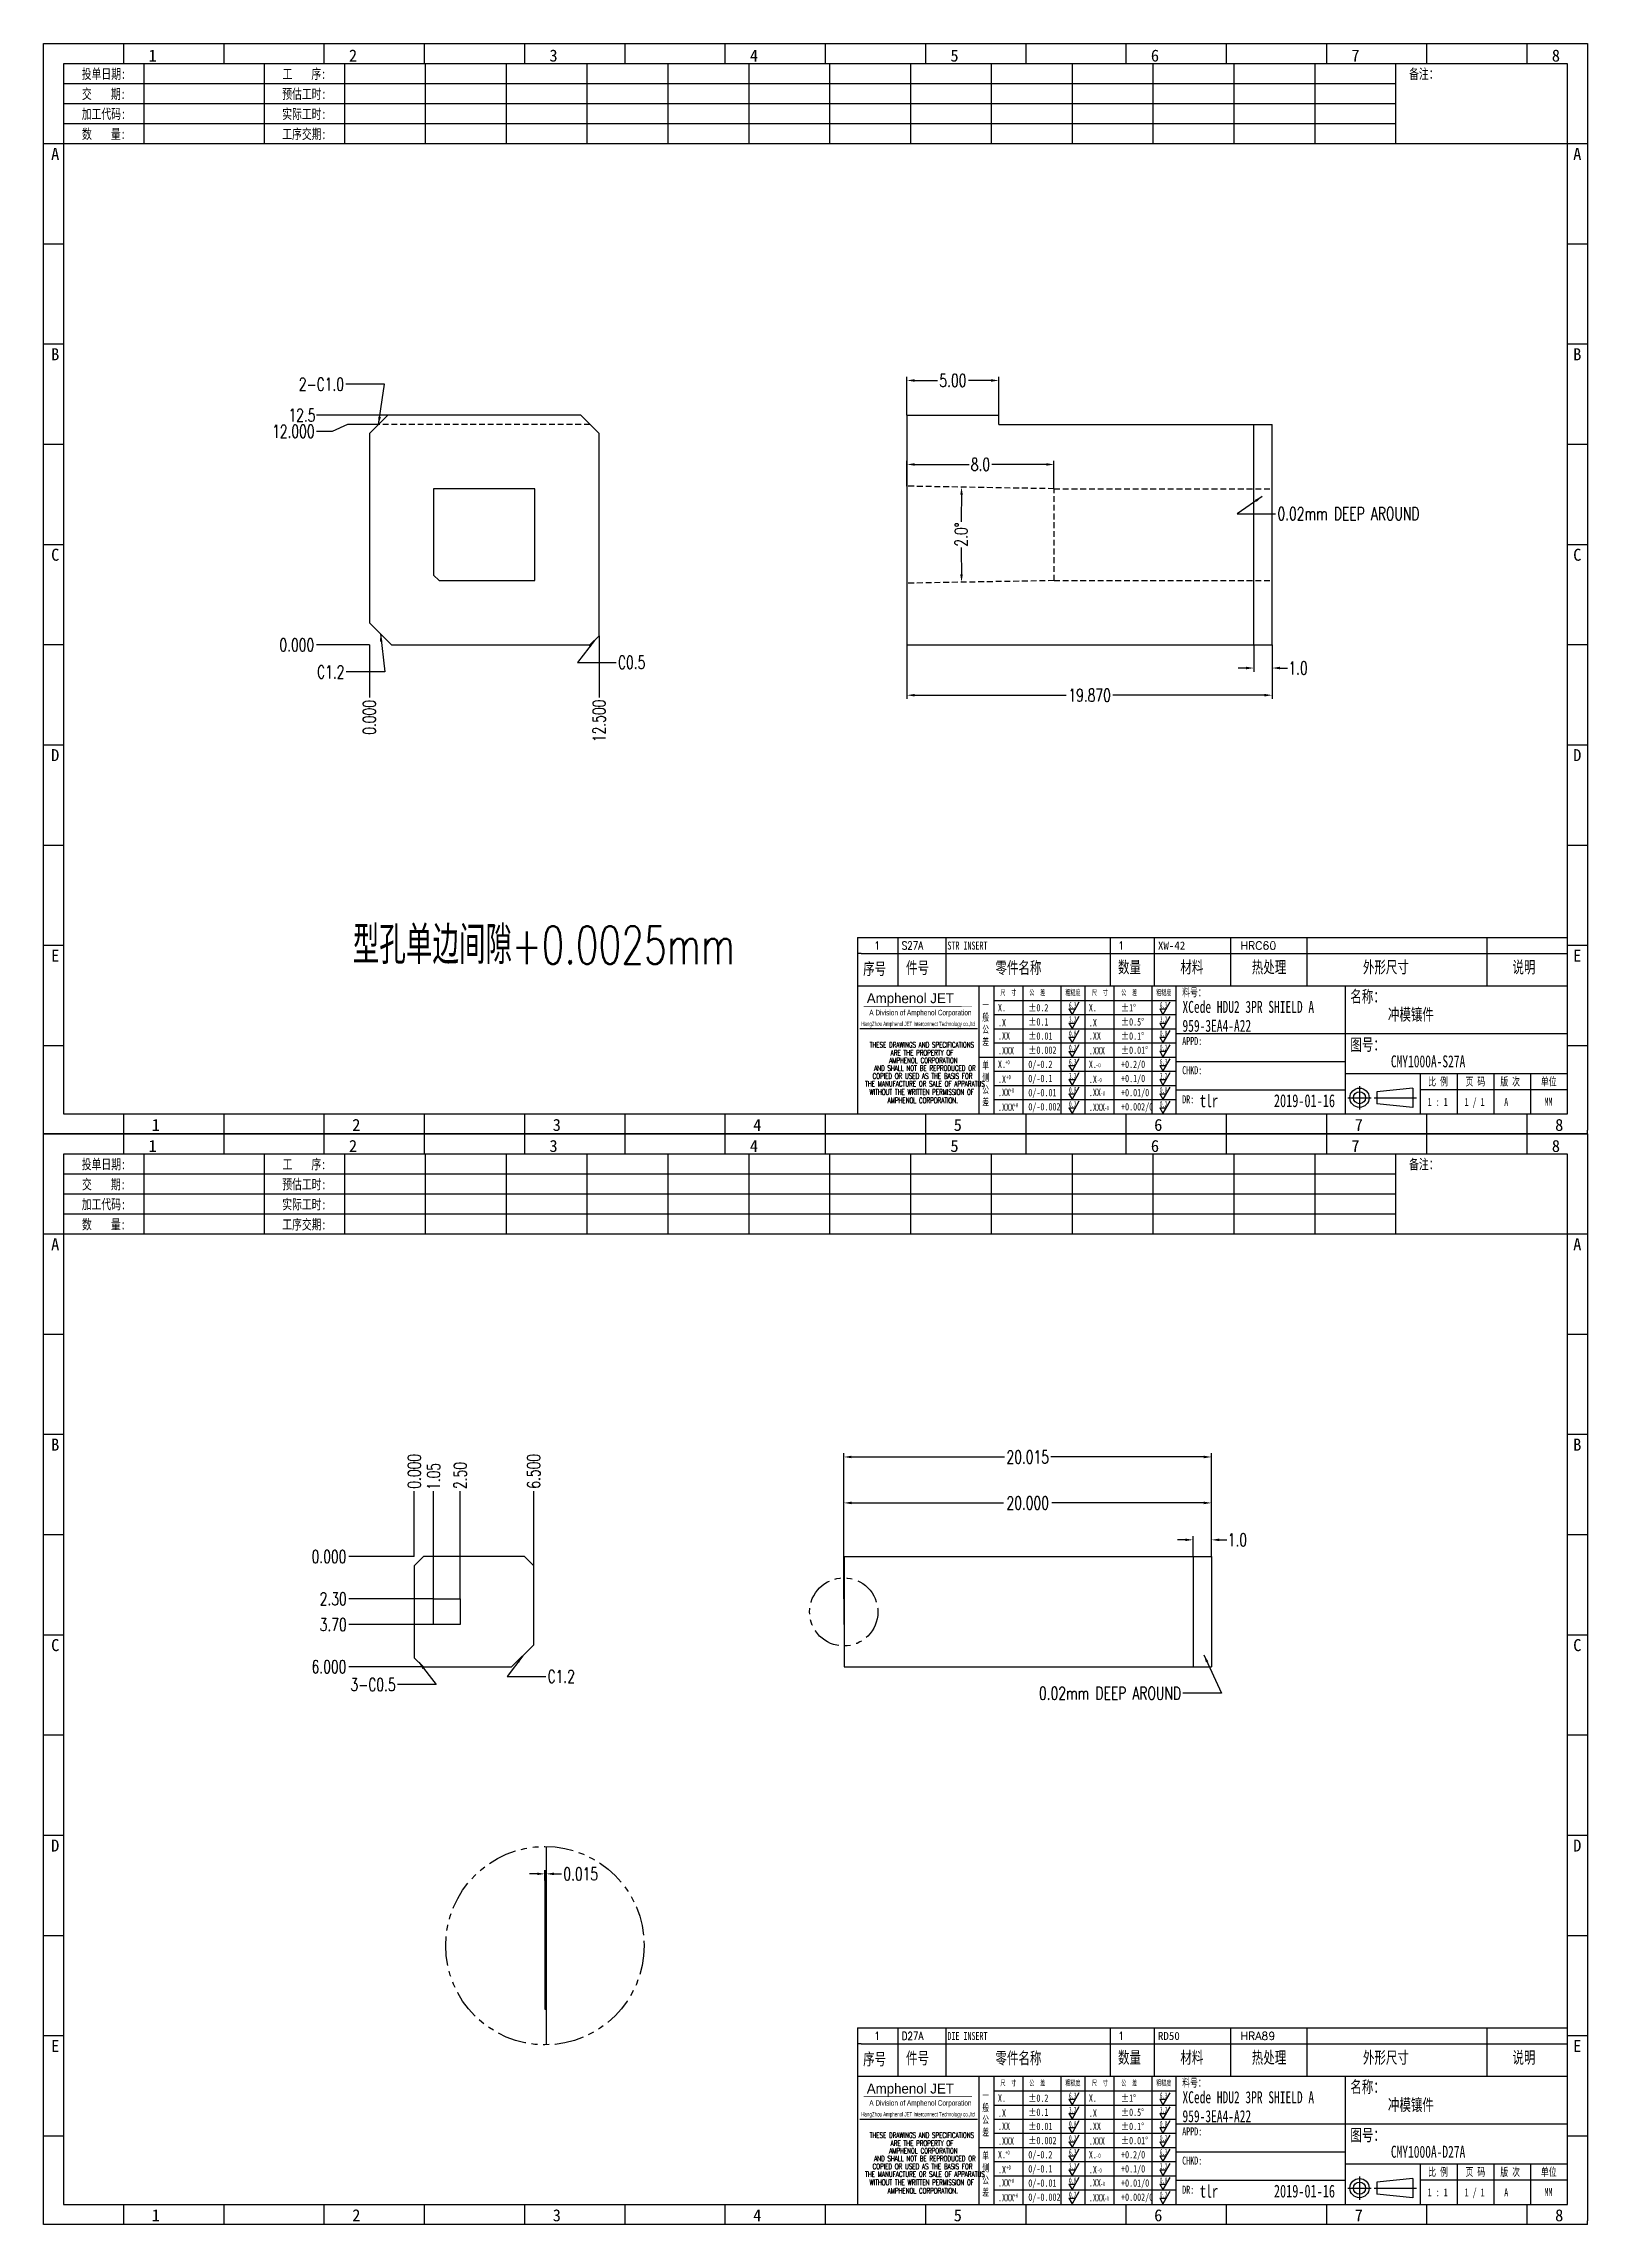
# Model space of a CAD drawing. Header units: millimetres. Extents: x -2852 to 5627, y -2271 to 1849.
# Drawn here: x -1971.3 to -1887.3, y -67.6 to 51.1 of the extents above; entities that cross this region are included whole.
import ezdxf
from ezdxf.enums import TextEntityAlignment as Align

# ---------------------------------------------------------------- set-up
doc = ezdxf.new("R2010")
doc.units = ezdxf.units.MM
doc.header["$PDSIZE"] = 3
doc.linetypes.add('DASHED2', pattern=[9.525, 6.35, -3.175])
doc.linetypes.add('PHANTOM', pattern=[63.5, 31.75, -6.35, 6.35, -6.35, 6.35, -6.35])
for name, color, linetype in [('1', 7, 'Continuous'), ('11', 4, 'DASHED2'), ('41', 1, 'Continuous'), ('PUNCH', 1, 'Continuous')]:
    doc.layers.add(name, color=color, linetype=linetype)
doc.styles.add('CH', font='仿宋_GB2312_0.ttf')
doc.styles.add('jet01', font='simplex.shx', dxfattribs={"width": 0.7, "bigfont": 'hztxt.shx'})
doc.styles.add('jet02', font='simplex.shx', dxfattribs={"width": 0.7})
doc.styles.add('SIMPLEX', font='SIMPLEX')
doc.styles.get("Standard").update_dxf_attribs({"font": '仿宋_GB2312_0.ttf', "width": 0.7})
doc.styles.add('TEXTSTYLE_1', font='TRIUMB.TTF')
doc.styles.add('TEXTSTYLE_2', font='TRIUM.TTF')
doc.styles.add('tk', font='', dxfattribs={"width": 0.7})
doc.styles.add('tk 2', font='仿宋_GB2312_0.ttf', dxfattribs={"width": 0.65})
doc.styles.add('tk 4', font='simplex.shx', dxfattribs={"width": 0.65, "bigfont": 'bigfont.shx'})
doc.styles.get('tk').set_extended_font_data('NSimSun')
doc.dimstyles.new('jet02', dxfattribs={"dimtxt": 3.5, "dimasz": 2.1, "dimexe": 1, "dimexo": 0, "dimgap": 0.5, "dimtad": 0, "dimtoh": 1, "dimdec": 3, "dimzin": 9, "dimdsep": 46, "dimtxsty": 'jet02', "dimcen": 0, "dimclrt": 256, "dimazin": 2, "dimtfac": 1, "dimtdec": 3, "dimtofl": 0, "dimtmove": 0, "dimatfit": 1, "dimfxl": 1, "dimarcsym": 0})

msp = doc.modelspace()

# ---------------------------------------------------------------- texts
at = {"layer": '1', "ltscale": 0.05, "style": 'jet01', "width": 0.7}
msp.add_text('型孔单边间隙+0.0025mm', height=2.064003, dxfattribs=at).set_placement((-1954.4741, 1.0298))
at = {"layer": '41', "ltscale": 0.05, "char_height": 0.7, "style": 'jet02'}
for s, insert, attachment_point in [('2-C1.0', (-1954.9504, 32.5869), 6), ('0.02mm DEEP AROUND', (-1904.1576, 25.5389), 4), ('C1.2', (-1954.9287, 16.9263), 6), ('C0.5', (-1940.0441, 17.4472), 4), ('3-C0.5', (-1952.1408, -38.1861), 6), ('C1.2', (-1943.876, -37.7452), 4), ('0.02mm DEEP AROUND', (-1909.4046, -38.6585), 6)]:
    msp.add_mtext(s, dxfattribs=dict(at, insert=insert, attachment_point=attachment_point))

# ---------------------------------------------------------------- blocks, each defined once
blk = doc.blocks.new('*D93')
at = {"layer": '41', "ltscale": 0.05}
for p, q in [((-1009.11, -2421.53), (-1009.11, -2419.44)), ((-1008.69, -2419.64), (-1007.45, -2419.64)), ((-1004.53, -2419.64), (-1005.76, -2419.64)), ((-1004.11, -2421.53), (-1004.11, -2419.44))]:
    blk.add_line(p, q, dxfattribs=at)
for points in [[(-1008.69, -2419.57), (-1008.69, -2419.71), (-1009.11, -2419.64)], [(-1004.53, -2419.57), (-1004.53, -2419.71), (-1004.11, -2419.64)]]:
    blk.add_solid(points, dxfattribs=at)
at = {"layer": 'Defpoints', "color": 0, "ltscale": 0.05}
for p in [(-1004.11, -2419.64), (-1009.11, -2421.53), (-1004.11, -2421.53)]:
    blk.add_point(p, dxfattribs=at)
at = {"layer": '41', "ltscale": 0.05, "insert": (-1006.61, -2419.64), "char_height": 0.7, "attachment_point": 5, "style": 'jet02'}
blk.add_mtext('5.00', dxfattribs=at)
blk = doc.blocks.new('A3-N')
at = {"layer": '1', "color": 1}
for p, q in [((0, 0), (0, 296.73)), ((0, 296.73), (420, 296.73)), ((21.82, 291.27), (21.82, 296.73)), ((49.09, 291.27), (49.09, 296.73)), ((76.36, 291.27), (76.36, 296.73)), ((103.64, 291.27), (103.64, 296.73)), ((103.64, 291.27), (103.64, 296.73)), ((103.64, 291.27), (103.64, 296.73)), ((130.91, 291.27), (130.91, 296.73)), ((158.18, 291.27), (158.18, 296.73)), ((185.45, 291.27), (185.45, 296.73)), ((212.73, 291.27), (212.73, 296.73)), ((240, 291.27), (240, 296.73)), ((267.27, 291.27), (267.27, 296.73)), ((294.55, 291.27), (294.55, 296.73)), ((321.82, 291.27), (321.82, 296.73)), ((349.09, 291.27), (349.09, 296.73)), ((376.36, 291.27), (376.36, 296.73)), ((403.64, 291.27), (403.64, 296.73)), ((420, 296.73), (420, 1)), ((5.45, 269.45), (0, 269.45)), ((420, 269.45), (414.55, 269.45)), ((5.45, 242.18), (0, 242.18)), ((420, 242.18), (414.55, 242.18)), ((5.45, 214.91), (0, 214.91)), ((420, 214.91), (414.55, 214.91)), ((5.45, 187.64), (0, 187.64)), ((420, 187.64), (414.55, 187.64)), ((5.45, 160.36), (0, 160.36)), ((420, 160.36), (414.55, 160.36)), ((5.45, 133.09), (0, 133.09)), ((420, 133.09), (414.55, 133.09)), ((5.45, 105.82), (0, 105.82)), ((420, 105.82), (414.55, 105.82)), ((5.45, 78.55), (0, 78.55)), ((420, 78.55), (414.55, 78.55)), ((5.45, 51.27), (0, 51.27)), ((222.45, 49.09), (221.45, 49.09)), ((221.45, 49.09), (221.45, 40.36)), ((222.45, 49.09), (414.55, 49.09)), ((232.36, 49.09), (232.36, 40.36)), ((245.45, 49.09), (245.45, 40.36)), ((290.18, 49.09), (290.18, 40.36)), ((302.18, 49.09), (302.18, 40.36)), ((322.91, 49.09), (322.91, 40.36)), ((343.64, 49.09), (343.64, 40.36)), ((392.73, 40.36), (392.73, 49.09)), ((420, 51.27), (414.55, 51.27)), ((258.55, 40.36), (258.55, 5.44)), ((266.45, 40.36), (266.45, 5.44)), ((276.78, 40.36), (276.78, 5.45)), ((291.18, 40.36), (291.18, 5.45)), ((301.51, 40.37), (301.51, 5.46)), ((308.01, 40.36), (308.01, 5.45)), ((354.09, 40.36), (354.09, 5.45)), ((308.01, 32.39), (258.55, 32.39)), ((5.45, 24), (0, 24)), ((308.01, 28.54), (258.55, 28.54)), ((308.01, 24.69), (258.55, 24.69)), ((414.55, 27.27), (308.01, 27.27)), ((420, 24), (414.55, 24)), ((354.09, 19.63), (308.01, 19.63)), ((308.01, 16.99), (258.55, 16.99)), ((308.01, 13.14), (258.55, 13.14)), ((308.01, 11.99), (354.09, 11.99)), ((414.55, 16.36), (354.09, 16.36)), ((372.51, 12.49), (362.69, 11.5)), ((372.51, 12.49), (372.51, 7.25)), ((374.55, 16.36), (374.55, 5.45)), ((414.55, 12), (374.55, 12)), ((384.55, 16.36), (384.55, 5.45)), ((394.55, 16.36), (394.55, 5.45)), ((404.55, 16.36), (404.55, 5.45)), ((308.01, 9.29), (258.55, 9.29)), ((362.69, 11.5), (362.69, 8.23)), ((372.51, 7.25), (362.69, 8.23)), ((1, 0), (0, 0)), ((420, 0), (1, 0)), ((21.82, 0), (21.82, 5.45)), ((49.09, 0), (49.09, 5.45)), ((76.36, 0), (76.36, 5.45)), ((103.64, 0), (103.64, 5.45)), ((130.91, 0), (130.91, 5.45)), ((158.18, 0), (158.18, 5.45)), ((185.45, 0), (185.45, 5.45)), ((212.73, 0), (212.73, 5.45)), ((240, 0), (240, 5.45)), ((267.27, 0), (267.27, 5.45)), ((294.55, 0), (294.55, 5.45)), ((321.82, 0), (321.82, 5.45)), ((349.09, 0), (349.09, 5.45)), ((376.36, 0), (376.36, 5.45)), ((403.64, 0), (403.64, 5.45)), ((420, 0), (420, 1))]:
    blk.add_line(p, q, dxfattribs=at)
at = {"layer": '1'}
for p, q in [((414.55, 278.18), (414.55, 284.73)), ((221.45, 40.36), (221.45, 5.45)), ((221.45, 40.36), (414.55, 40.36)), ((221.45, 40.36), (414.55, 40.36)), ((254.41, 40.36), (254.41, 5.45)), ((308.01, 36.24), (258.55, 36.24)), ((283.28, 40.36), (283.28, 5.45)), ((222.08, 28.67), (254.12, 28.67)), ((308.01, 20.84), (254.41, 20.84))]:
    blk.add_line(p, q, dxfattribs=at)
at = {"layer": '1', "color": 1, "ltscale": 0.05}
for p, q in [((281.68, 35.84), (279.79, 32.56)), ((306.41, 35.84), (304.52, 32.56)), ((278.93, 34.04), (279.79, 32.56)), ((278.93, 34.04), (280.65, 34.04)), ((278.93, 30.19), (279.79, 28.71)), ((278.93, 30.19), (280.65, 30.19)), ((281.68, 31.99), (279.79, 28.71)), ((303.66, 34.05), (304.52, 32.56)), ((303.66, 34.05), (305.38, 34.05)), ((303.66, 30.2), (305.38, 30.2)), ((303.66, 30.2), (304.52, 28.71)), ((306.41, 31.99), (304.52, 28.71)), ((278.93, 26.34), (279.79, 24.86)), ((278.93, 26.34), (280.65, 26.34)), ((281.68, 28.14), (279.79, 24.86)), ((281.68, 24.29), (279.79, 21.01)), ((303.66, 26.35), (304.52, 24.86)), ((303.66, 26.35), (305.38, 26.35)), ((306.41, 28.14), (304.52, 24.86)), ((306.41, 24.29), (304.52, 21.01)), ((278.93, 22.49), (280.65, 22.49)), ((278.93, 22.49), (279.79, 21.01)), ((278.93, 18.66), (279.79, 17.17)), ((278.93, 18.66), (280.65, 18.66)), ((281.68, 20.45), (279.79, 17.17)), ((303.66, 22.5), (305.38, 22.5)), ((303.66, 22.5), (304.52, 21.01)), ((303.66, 18.66), (304.52, 17.18)), ((303.66, 18.66), (305.38, 18.66)), ((306.41, 20.46), (304.52, 17.18)), ((278.93, 14.81), (280.65, 14.81)), ((278.93, 14.81), (279.79, 13.32)), ((281.68, 16.6), (279.79, 13.32)), ((281.68, 12.75), (279.79, 9.47)), ((303.66, 14.81), (305.38, 14.81)), ((303.66, 14.81), (304.52, 13.33)), ((306.41, 16.61), (304.52, 13.33)), ((306.41, 12.76), (304.52, 9.48)), ((278.93, 10.96), (279.79, 9.47)), ((278.93, 10.96), (280.65, 10.96)), ((278.93, 7.11), (279.79, 5.62)), ((278.93, 7.11), (280.65, 7.11)), ((281.68, 8.9), (279.79, 5.62)), ((303.66, 10.96), (304.52, 9.48)), ((303.66, 10.96), (305.38, 10.96)), ((303.66, 7.11), (305.38, 7.11)), ((303.66, 7.11), (304.52, 5.63)), ((306.41, 8.91), (304.52, 5.63))]:
    blk.add_line(p, q, dxfattribs=at)
at = {"layer": '1', "color": 1, "ltscale": 0.1}
for p, q in [((358.01, 13.02), (358.01, 6.71)), ((354.86, 9.87), (361.17, 9.87)), ((362.03, 9.87), (373.54, 9.87))]:
    blk.add_line(p, q, dxfattribs=at)
at = {"layer": '1'}
blk.add_lwpolyline([(221.45, 5.45), (414.55, 5.45), (414.55, 291.27), (5.45, 291.27), (5.45, 5.45), (414.55, 5.45)], dxfattribs=at)
at = {"layer": '1', "color": 7, "linetype": 'Continuous', "const_width": 0.123}
blk.add_lwpolyline([(223.11, 34.74), (252.6, 34.76)], dxfattribs=at)
at = {"layer": '1', "color": 1}
for radius in [2.62, 1.64]:
    blk.add_circle((358.01, 9.87), radius, dxfattribs=at)
at = {"layer": '41'}
for p, q in [((27.27, 291.27), (27.27, 269.45)), ((60, 291.27), (60, 269.45)), ((81.82, 291.27), (81.82, 269.45)), ((103.82, 291.27), (103.82, 269.45)), ((125.82, 291.27), (125.82, 269.45)), ((147.82, 291.27), (147.82, 269.45)), ((169.82, 291.27), (169.82, 269.45)), ((191.82, 291.27), (191.82, 269.45)), ((213.82, 291.27), (213.82, 269.45)), ((235.82, 291.27), (235.82, 269.45)), ((257.82, 291.27), (257.82, 269.45)), ((279.82, 291.27), (279.82, 269.45)), ((301.82, 291.27), (301.82, 269.45)), ((323.82, 291.27), (323.82, 269.45)), ((345.82, 291.27), (345.82, 269.45)), ((367.82, 291.27), (367.82, 269.45)), ((367.82, 285.82), (5.45, 285.82)), ((367.82, 280.36), (5.45, 280.36)), ((367.82, 274.91), (5.45, 274.91)), ((414.55, 269.45), (5.45, 269.45))]:
    blk.add_line(p, q, dxfattribs=at)
at = {"layer": '1', "color": 1}
for s, p in [('1', (29.64, 295.11)), ('2', (84.18, 295.11)), ('3', (138.73, 295.11)), ('4', (193.27, 295.11)), ('5', (247.82, 295.11)), ('6', (302.36, 295.11)), ('7', (356.91, 295.11)), ('8', (411.45, 295.11)), ('1', (30.53, 4.11)), ('2', (85.08, 4.11)), ('3', (139.62, 4.11)), ('4', (194.17, 4.11)), ('5', (248.72, 4.11)), ('6', (303.26, 4.11)), ('7', (357.81, 4.11)), ('8', (412.35, 4.11))]:
    blk.add_text(s, height=3.27, dxfattribs=at).set_placement(p, align=Align.TOP_CENTER)
at = {"layer": '1', "style": 'tk', "width": 0.7}
for s, p in [('投单日期:', (16.36, 288.55)), ('工    序:', (70.91, 288.55)), ('备注：', (375.51, 288.55)), ('加工代码:', (16.36, 277.64)), ('交    期:', (16.36, 283.09)), ('预估工时:', (70.91, 283.09)), ('实际工时:', (70.91, 277.64)), ('数    量:', (16.36, 272.18)), ('工序交期:', (70.91, 272.18))]:
    blk.add_text(s, height=2.727, dxfattribs=at).set_placement(p, align=Align.MIDDLE)
at = {"layer": '1', "color": 1}
for s, p in [('A', (2.04, 268.36)), ('B', (2.04, 213.82)), ('C', (2.04, 159.27)), ('D', (2.04, 104.73)), ('E', (2.04, 50.18))]:
    blk.add_text(s, height=3.27, dxfattribs=at).set_placement(p, align=Align.TOP_LEFT)
for s, p in [('A', (418.37, 268.36)), ('B', (418.37, 213.82)), ('C', (418.37, 159.27)), ('D', (418.37, 104.73)), ('E', (418.37, 50.18))]:
    blk.add_text(s, height=3.27, dxfattribs=at).set_placement(p, align=Align.TOP_RIGHT)
at = {"layer": '1', "color": 1, "style": 'tk 2', "width": 0.7}
for s, height, p in [('数量', 3.273, (292.3, 43.78)), ('材料', 3.273, (309.27, 43.78)), ('热处理', 3.273, (328.71, 43.78)), ('外形尺寸', 3.273, (358.94, 43.78)), ('说明', 3.273, (399.61, 43.78)), ('序号', 3.273, (222.96, 43.34)), ('件号', 3.273, (234.62, 43.61)), ('零件名称', 3.273, (258.97, 43.61)), ('料号：', 2.182, (309.77, 37.46)), ('名称：', 3.273, (355.52, 35.79)), ('图号：', 3.273, (355.52, 22.7)), ('比 例', 2.182, (376.69, 13.18)), ('页 码', 2.182, (386.85, 13.18)), ('版 次', 2.182, (396.31, 13.18)), ('单位', 2.182, (407.35, 13.18))]:
    blk.add_text(s, height=height, dxfattribs=at).set_placement(p)
at = {"layer": '1', "color": 7, "linetype": 'Continuous', "style": 'TEXTSTYLE_1'}
blk.add_text('Amphenol JET', height=2.7, dxfattribs=at).set_placement((223.96, 35.61))
at = {"layer": '1', "color": 1, "ltscale": 0.05, "style": 'tk 2', "width": 0.5}
for s, p in [('6.3', (279.01, 34.26)), ('6.3', (303.74, 34.27)), ('3.2', (279.01, 30.41)), ('3.2', (303.74, 30.42)), ('0.8', (279.01, 26.56)), ('0.2', (279.01, 22.71)), ('0.8', (303.74, 26.57)), ('0.2', (303.74, 22.72)), ('6.3', (279.01, 18.87)), ('6.3', (303.74, 18.88)), ('3.2', (279.01, 15.02)), ('0.8', (279.01, 11.17)), ('3.2', (303.74, 15.03)), ('0.8', (303.74, 11.18)), ('0.2', (279.01, 7.32)), ('0.2', (303.74, 7.33))]:
    blk.add_text(s, height=1.6, dxfattribs=at).set_placement(p)
at = {"layer": '1', "color": 7, "linetype": 'Continuous'}
for s, height, style, width, p in [('HangZhou Amphenol JET Interconnect Technology co.,ltd ', 1.2, 'TEXTSTYLE_2', 0.6, (222.47, 29.36)), ('A Division of Amphenol Corporation', 1.5, 'TEXTSTYLE_2', 0.7, (224.64, 32.29)), ('THESE DRAWINGS AND SPECIFICATIONS', 1.5, 'tk 4', 0.6, (224.73, 23.52)), ('AND SHALL NOT BE REPRODUCED OR', 1.5, 'tk 4', 0.6, (225.95, 17.17)), ('AMPHENOL CORPORATION', 1.5, 'tk 4', 0.6, (230.04, 19.27)), ('ARE THE PROPERTY OF', 1.5, 'tk 4', 0.6, (230.45, 21.35)), ('THE MANUFACTURE OR SALE OF APPARATUS', 1.5, 'tk 4', 0.6, (223.5, 12.92)), ('WITHOUT THE WRITTEN PERMISSION OF', 1.5, 'tk 4', 0.6, (224.73, 10.67)), ('COPIED OR USED AS THE BASIS FOR', 1.5, 'tk 4', 0.6, (225.54, 15.02)), ('AMPHENOL CORPORATION.', 1.5, 'tk 4', 0.6, (229.63, 8.4))]:
    blk.add_text(s, height=height, dxfattribs=dict(at, style=style, width=width)).set_placement(p)
at = {"layer": '1', "color": 1, "style": 'tk 2', "width": 0.7}
for s, p in [('X.', (259.64, 34.37)), ('.X', (259.64, 30.28)), ('%%P0.2', (267.9, 34.37)), ('%%P0.1', (267.9, 30.52)), ('X.', (284.37, 34.37)), ('.X', (284.37, 30.28)), ('%%P1%%D', (293.12, 34.37)), ('%%P0.5%%D', (293.12, 30.52)), ('.XX', (259.64, 26.71)), ('%%P0.01', (267.9, 26.67)), ('%%P0.002', (267.9, 22.82)), ('.XX', (284.37, 26.71)), ('%%P0.1%%D', (293.12, 26.67)), ('%%P0.01%%D', (293.12, 22.82)), ('X.', (259.64, 18.97)), ('.XXX', (259.64, 22.68)), ('0/-0.2', (267.9, 18.97)), ('X.', (284.37, 18.97)), ('.XXX', (284.37, 22.68)), ('+0.2/0', (293.12, 18.97)), ('.X', (259.64, 14.88)), ('.XX', (259.64, 11.31)), ('0/-0.1', (267.9, 15.12)), ('0/-0.01', (267.9, 11.27)), ('.X', (284.37, 14.88)), ('.XX', (284.37, 11.31)), ('+0.1/0', (293.12, 15.12)), ('+0.01/0', (293.12, 11.27)), ('.XXX', (259.64, 7.28)), ('0/-0.002', (267.9, 7.42)), ('.XXX', (284.37, 7.28)), ('+0.002/0', (293.12, 7.42))]:
    blk.add_text(s, height=2, dxfattribs=at).set_placement(p, align=Align.MIDDLE_LEFT)
at = {"layer": '1', "style": 'tk 2', "width": 0.7}
for s, p in [('APPD:', (309.77, 24.21)), ('CHKD:', (309.77, 16.27)), ('DR:', (309.77, 8.35))]:
    blk.add_text(s, height=2.182, dxfattribs=at).set_placement(p)
at = {"layer": '1', "color": 7, "style": 'tk 2', "width": 0.7}
blk.add_text('MM', height=2.182, dxfattribs=at).set_placement((408.31, 7.75))
at = {"layer": '1', "color": 1, "ltscale": 0.05, "char_height": 1.5, "width": 6.3627, "attachment_point": 1, "style": 'tk 2'}
for s, insert in [('尺  寸', (260.31, 39.25)), ('公  差', (268.17, 39.25)), ('粗糙度', (277.98, 39.25)), ('尺  寸', (285.2, 39.25)), ('公  差', (293.18, 39.25)), ('粗糙度', (302.71, 39.26))]:
    blk.add_mtext(s, dxfattribs=dict(at, insert=insert))
at = {"layer": '1', "ltscale": 0.05, "char_height": 2, "width": 2.5195, "attachment_point": 1, "style": 'tk 2'}
for s, insert in [('一般公差', (255.39, 36.11)), ('单侧公差', (255.39, 19.71))]:
    blk.add_mtext(s, dxfattribs=dict(at, insert=insert))
at = {"layer": '1', "color": 1, "ltscale": 0.05, "char_height": 1.2, "width": 5.1396, "attachment_point": 1, "line_spacing_factor": 0.8, "style": 'tk 2'}
for s, insert in [('+0', (261.58, 20.13)), ('-0', (286.31, 19.33)), ('+0', (261.88, 16.09)), ('+0', (262.79, 12.45)), ('-0', (286.61, 15.29)), ('+0', (263.87, 8.44)), ('-0', (287.51, 11.65)), ('-0', (288.59, 7.64))]:
    blk.add_mtext(s, dxfattribs=dict(at, insert=insert))
at = {"layer": '1', "style": 'tk 2', "width": 0.7}
for tag, p in [('PATR-NO1', (309.84, 32.96)), ('PATR-NO2', (309.84, 27.81)), ('TITLE', (365.74, 30.9)), ('DWG-NO:', (366.54, 18.14))]:
    blk.add_attdef(tag, p, '', height=3.27, dxfattribs=at)
at = {"layer": '1', "color": 1, "style": 'tk 2', "width": 0.7}
for tag, p in [('DRAW', (314.55, 7.27)), ('DATE', (334.72, 7.32))]:
    blk.add_attdef(tag, p, '', height=3.49, dxfattribs=at)
at = {"layer": '1', "style": 'tk 2', "width": 0.7}
for tag, p in [('SCALE', (376.55, 8.73)), ('SHEET', (386.6, 8.72)), ('REV', (397.38, 8.73))]:
    blk.add_attdef(tag, text='', height=2.18, dxfattribs=at).set_placement(p, align=Align.MIDDLE_LEFT)
blk = doc.blocks.new('FB3')
at = {"layer": '1', "color": 1}
for p, q in [((0, 4.36), (193.09, 4.36)), ((0, 4.36), (0, 0)), ((10.91, 4.36), (10.91, 0)), ((24, 4.36), (24, 0)), ((68.73, 4.36), (68.73, 0)), ((80.73, 4.36), (80.73, 0)), ((101.45, 4.36), (101.45, 0)), ((122.18, 4.36), (122.18, 0)), ((171.27, 0), (171.27, 4.36))]:
    blk.add_line(p, q, dxfattribs=at)
at = {"layer": '1'}
for tag, style, p in [('ITEM', 'SIMPLEX', (4.36, 2.18)), ('PARTNO', 'SIMPLEX', (12, 2.18)), ('QTY', 'SIMPLEX', (74.18, 2.18)), ('MATL', 'CH', (81.72, 2.18)), ('FINISH', 'SIMPLEX', (104.17, 2.18)), ('SPEC', 'SIMPLEX', (130.91, 2.18)), ('REMARK', 'SIMPLEX', (174.06, 2.18))]:
    blk.add_attdef(tag, text='', height=2.18, dxfattribs=dict(at, style=style)).set_placement(p, align=Align.MIDDLE_LEFT)
at = {"layer": '1', "style": 'tk', "width": 0.7}
blk.add_attdef('DIE', text='', height=2.18, dxfattribs=at).set_placement((24.43, 2.18), align=Align.MIDDLE_LEFT)
blk = doc.blocks.new('*D1365')
at = {"layer": '41', "ltscale": 0.05}
blk.add_line((-1038.36, -2434.03), (-1041.23, -2434.03), dxfattribs=at)
at = {"layer": 'Defpoints', "color": 0, "ltscale": 0.05}
for p in [(-1041.23, -2434.03), (-1038.36, -2434.03), (-1038.36, -2434.03)]:
    blk.add_point(p, dxfattribs=at)
at = {"layer": '41', "ltscale": 0.05, "insert": (-1042.31, -2434.03), "char_height": 0.7, "attachment_point": 5, "style": 'jet02'}
blk.add_mtext('0.000', dxfattribs=at)
blk = doc.blocks.new('*D1366')
at = {"layer": '41', "ltscale": 0.05}
for p, q in [((-1040.39, -2422.41), (-1041.23, -2422.41)), ((-1039.55, -2422.03), (-1040.39, -2422.41)), ((-1037.86, -2422.03), (-1039.55, -2422.03))]:
    blk.add_line(p, q, dxfattribs=at)
at = {"layer": 'Defpoints', "color": 0, "ltscale": 0.05}
for p in [(-1041.23, -2422.41), (-1037.86, -2422.03), (-1038.36, -2434.03)]:
    blk.add_point(p, dxfattribs=at)
at = {"layer": '41', "ltscale": 0.05, "insert": (-1042.5, -2422.41), "char_height": 0.7, "attachment_point": 5, "style": 'jet02'}
blk.add_mtext('12.000', dxfattribs=at)
blk = doc.blocks.new('*D1367')
at = {"layer": '41', "ltscale": 0.05}
blk.add_line((-1037.36, -2421.53), (-1041.23, -2421.53), dxfattribs=at)
at = {"layer": 'Defpoints', "color": 0, "ltscale": 0.05}
for p in [(-1041.23, -2421.53), (-1037.36, -2421.53), (-1038.36, -2434.03)]:
    blk.add_point(p, dxfattribs=at)
at = {"layer": '41', "ltscale": 0.05, "insert": (-1042.03, -2421.53), "char_height": 0.7, "attachment_point": 5, "style": 'jet02'}
blk.add_mtext('12.5', dxfattribs=at)
blk = doc.blocks.new('*D1368')
at = {"layer": '41', "ltscale": 0.05}
blk.add_line((-1038.36, -2434.03), (-1038.36, -2436.9), dxfattribs=at)
at = {"layer": 'Defpoints', "color": 0, "ltscale": 0.05}
for p in [(-1038.36, -2434.03), (-1038.36, -2434.03), (-1038.36, -2436.9)]:
    blk.add_point(p, dxfattribs=at)
at = {"layer": '41', "ltscale": 0.05, "insert": (-1038.36, -2437.98), "char_height": 0.7, "attachment_point": 5, "rotation": 90, "style": 'jet02'}
blk.add_mtext('0.000', dxfattribs=at)
blk = doc.blocks.new('*D1369')
at = {"layer": '41', "ltscale": 0.05}
blk.add_line((-1025.86, -2433.53), (-1025.86, -2436.9), dxfattribs=at)
at = {"layer": 'Defpoints', "color": 0, "ltscale": 0.05}
for p in [(-1038.36, -2434.03), (-1025.86, -2433.53), (-1025.86, -2436.9)]:
    blk.add_point(p, dxfattribs=at)
at = {"layer": '41', "ltscale": 0.05, "insert": (-1025.86, -2438.17), "char_height": 0.7, "attachment_point": 5, "rotation": 90, "style": 'jet02'}
blk.add_mtext('12.500', dxfattribs=at)
blk = doc.blocks.new('*D1370')
at = {"layer": '41', "ltscale": 0.05}
for p, q in [((-1009.11, -2425.39), (-1009.11, -2424.01)), ((-1008.69, -2424.21), (-1005.72, -2424.21)), ((-1001.53, -2424.21), (-1004.49, -2424.21)), ((-1001.11, -2425.53), (-1001.11, -2424.01))]:
    blk.add_line(p, q, dxfattribs=at)
for points in [[(-1008.69, -2424.14), (-1008.69, -2424.28), (-1009.11, -2424.21)], [(-1001.53, -2424.14), (-1001.53, -2424.28), (-1001.11, -2424.21)]]:
    blk.add_solid(points, dxfattribs=at)
at = {"layer": 'Defpoints', "color": 0, "ltscale": 0.05}
for p in [(-1009.11, -2424.21), (-1009.11, -2425.39), (-1001.11, -2425.53)]:
    blk.add_point(p, dxfattribs=at)
at = {"layer": '41', "ltscale": 0.05, "insert": (-1005.11, -2424.21), "char_height": 0.7, "attachment_point": 5, "style": 'jet02'}
blk.add_mtext('8.0', dxfattribs=at)
blk = doc.blocks.new('*D1371')
at = {"layer": '41', "ltscale": 0.05}
for start, end in [(179.1623, 179.7314), (180.2686, 180.8377)]:
    blk.add_arc((-857.88, -2428.03), 148.28, start, end, dxfattribs=at)
for points in [[(-1006.21, -2425.86), (-1006.07, -2425.87), (-1006.14, -2425.45)], [(-1006.07, -2430.2), (-1006.21, -2430.2), (-1006.14, -2430.62)]]:
    blk.add_solid(points, dxfattribs=at)
at = {"layer": 'Defpoints', "color": 0, "ltscale": 0.05}
for p in [(-1009.11, -2425.39), (-1001.11, -2425.53), (-1006.16, -2427.17), (-1009.11, -2430.67), (-1001.11, -2430.53)]:
    blk.add_point(p, dxfattribs=at)
at = {"layer": '41', "ltscale": 0.05, "insert": (-1006.16, -2428.03), "char_height": 0.7, "attachment_point": 5, "rotation": 90, "style": 'jet02'}
blk.add_mtext('2.0°', dxfattribs=at)
blk = doc.blocks.new('*D1372')
at = {"layer": '41', "ltscale": 0.05}
for p, q in [((-1009.11, -2434.03), (-1009.11, -2436.97)), ((-989.24, -2434.03), (-989.24, -2436.97)), ((-1008.69, -2436.77), (-1000.44, -2436.77)), ((-989.66, -2436.77), (-997.91, -2436.77))]:
    blk.add_line(p, q, dxfattribs=at)
for points in [[(-1008.69, -2436.7), (-1008.69, -2436.84), (-1009.11, -2436.77)], [(-989.66, -2436.7), (-989.66, -2436.84), (-989.24, -2436.77)]]:
    blk.add_solid(points, dxfattribs=at)
at = {"layer": 'Defpoints', "color": 0, "ltscale": 0.05}
for p in [(-1009.11, -2434.03), (-989.24, -2434.03), (-1009.11, -2436.77)]:
    blk.add_point(p, dxfattribs=at)
at = {"layer": '41', "ltscale": 0.05, "insert": (-999.17, -2436.77), "char_height": 0.7, "attachment_point": 5, "style": 'jet02'}
blk.add_mtext('19.870', dxfattribs=at)
blk = doc.blocks.new('*D1373')
at = {"layer": '41', "ltscale": 0.05}
for p, q in [((-990.24, -2434.03), (-990.24, -2435.49)), ((-989.24, -2434.03), (-989.24, -2435.49)), ((-990.66, -2435.29), (-991.08, -2435.29)), ((-988.82, -2435.29), (-988.4, -2435.29))]:
    blk.add_line(p, q, dxfattribs=at)
for points in [[(-990.66, -2435.22), (-990.66, -2435.36), (-990.24, -2435.29)], [(-988.82, -2435.22), (-988.82, -2435.36), (-989.24, -2435.29)]]:
    blk.add_solid(points, dxfattribs=at)
at = {"layer": 'Defpoints', "color": 0, "ltscale": 0.05}
for p in [(-990.24, -2434.03), (-989.24, -2434.03), (-989.24, -2435.29)]:
    blk.add_point(p, dxfattribs=at)
at = {"layer": '41', "ltscale": 0.05, "insert": (-987.83, -2435.29), "char_height": 0.7, "attachment_point": 5, "style": 'jet02'}
blk.add_mtext('1.0', dxfattribs=at)
blk = doc.blocks.new('*D1374')
at = {"layer": '41', "ltscale": 0.05}
blk.add_line((-1035.92, -2483.65), (-1039.48, -2483.65), dxfattribs=at)
at = {"layer": 'Defpoints', "color": 0, "ltscale": 0.05}
for p in [(-1039.48, -2483.65), (-1035.92, -2483.65), (-1035.92, -2483.65)]:
    blk.add_point(p, dxfattribs=at)
at = {"layer": '41', "ltscale": 0.05, "insert": (-1040.56, -2483.65), "char_height": 0.7, "attachment_point": 5, "style": 'jet02'}
blk.add_mtext('0.000', dxfattribs=at)
blk = doc.blocks.new('*D1375')
at = {"layer": '41', "ltscale": 0.05}
blk.add_line((-1035.42, -2489.65), (-1039.48, -2489.65), dxfattribs=at)
at = {"layer": 'Defpoints', "color": 0, "ltscale": 0.05}
for p in [(-1035.92, -2483.65), (-1039.48, -2489.65), (-1035.42, -2489.65)]:
    blk.add_point(p, dxfattribs=at)
at = {"layer": '41', "ltscale": 0.05, "insert": (-1040.56, -2489.65), "char_height": 0.7, "attachment_point": 5, "style": 'jet02'}
blk.add_mtext('6.000', dxfattribs=at)
blk = doc.blocks.new('*D1376')
at = {"layer": '41', "ltscale": 0.05}
blk.add_line((-1034.87, -2487.35), (-1039.48, -2487.35), dxfattribs=at)
at = {"layer": 'Defpoints', "color": 0, "ltscale": 0.05}
for p in [(-1035.92, -2483.65), (-1039.48, -2487.35), (-1034.87, -2487.35)]:
    blk.add_point(p, dxfattribs=at)
at = {"layer": '41', "ltscale": 0.05, "insert": (-1040.33, -2487.35), "char_height": 0.7, "attachment_point": 5, "style": 'jet02'}
blk.add_mtext('3.70', dxfattribs=at)
blk = doc.blocks.new('*D1377')
at = {"layer": '41', "ltscale": 0.05}
blk.add_line((-1034.87, -2485.95), (-1039.48, -2485.95), dxfattribs=at)
at = {"layer": 'Defpoints', "color": 0, "ltscale": 0.05}
for p in [(-1035.92, -2483.65), (-1039.48, -2485.95), (-1034.87, -2485.95)]:
    blk.add_point(p, dxfattribs=at)
at = {"layer": '41', "ltscale": 0.05, "insert": (-1040.33, -2485.95), "char_height": 0.7, "attachment_point": 5, "style": 'jet02'}
blk.add_mtext('2.30', dxfattribs=at)
blk = doc.blocks.new('*D1378')
at = {"layer": '41', "ltscale": 0.05}
blk.add_line((-1035.92, -2483.65), (-1035.92, -2480.09), dxfattribs=at)
at = {"layer": 'Defpoints', "color": 0, "ltscale": 0.05}
for p in [(-1035.92, -2480.09), (-1035.92, -2483.65), (-1035.92, -2483.65)]:
    blk.add_point(p, dxfattribs=at)
at = {"layer": '41', "ltscale": 0.05, "insert": (-1035.92, -2479.01), "char_height": 0.7, "attachment_point": 5, "rotation": 90, "style": 'jet02'}
blk.add_mtext('0.000', dxfattribs=at)
blk = doc.blocks.new('*D1379')
at = {"layer": '41', "ltscale": 0.05}
blk.add_line((-1034.87, -2485.95), (-1034.87, -2480.09), dxfattribs=at)
at = {"layer": 'Defpoints', "color": 0, "ltscale": 0.05}
for p in [(-1034.87, -2480.09), (-1035.92, -2483.65), (-1034.87, -2485.95)]:
    blk.add_point(p, dxfattribs=at)
at = {"layer": '41', "ltscale": 0.05, "insert": (-1034.87, -2479.29), "char_height": 0.7, "attachment_point": 5, "rotation": 90, "style": 'jet02'}
blk.add_mtext('1.05', dxfattribs=at)
blk = doc.blocks.new('*D1380')
at = {"layer": '41', "ltscale": 0.05}
blk.add_line((-1033.42, -2485.95), (-1033.42, -2480.09), dxfattribs=at)
at = {"layer": 'Defpoints', "color": 0, "ltscale": 0.05}
for p in [(-1033.42, -2480.09), (-1035.92, -2483.65), (-1033.42, -2485.95)]:
    blk.add_point(p, dxfattribs=at)
at = {"layer": '41', "ltscale": 0.05, "insert": (-1033.42, -2479.24), "char_height": 0.7, "attachment_point": 5, "rotation": 90, "style": 'jet02'}
blk.add_mtext('2.50', dxfattribs=at)
blk = doc.blocks.new('*D1381')
at = {"layer": '41', "ltscale": 0.05}
blk.add_line((-1029.42, -2484.15), (-1029.42, -2480.09), dxfattribs=at)
at = {"layer": 'Defpoints', "color": 0, "ltscale": 0.05}
for p in [(-1029.42, -2480.09), (-1035.92, -2483.65), (-1029.42, -2484.15)]:
    blk.add_point(p, dxfattribs=at)
at = {"layer": '41', "ltscale": 0.05, "insert": (-1029.42, -2479.01), "char_height": 0.7, "attachment_point": 5, "rotation": 90, "style": 'jet02'}
blk.add_mtext('6.500', dxfattribs=at)
blk = doc.blocks.new('*D1382')
at = {"layer": '41', "ltscale": 0.05}
for p, q in [((-1012.54, -2483.65), (-1012.54, -2480.53)), ((-992.54, -2483.65), (-992.54, -2480.53)), ((-1012.12, -2480.73), (-1003.85, -2480.73)), ((-992.96, -2480.73), (-1001.22, -2480.73))]:
    blk.add_line(p, q, dxfattribs=at)
for points in [[(-1012.12, -2480.66), (-1012.12, -2480.8), (-1012.54, -2480.73)], [(-992.96, -2480.66), (-992.96, -2480.8), (-992.54, -2480.73)]]:
    blk.add_solid(points, dxfattribs=at)
at = {"layer": 'Defpoints', "color": 0, "ltscale": 0.05}
for p in [(-992.54, -2480.73), (-1012.54, -2483.65), (-992.54, -2483.65)]:
    blk.add_point(p, dxfattribs=at)
at = {"layer": '41', "ltscale": 0.05, "insert": (-1002.54, -2480.73), "char_height": 0.7, "attachment_point": 5, "style": 'jet02'}
blk.add_mtext('20.000', dxfattribs=at)
blk = doc.blocks.new('*D1383')
at = {"layer": '41', "ltscale": 0.05}
for p, q in [((-993.96, -2482.74), (-994.38, -2482.74)), ((-993.54, -2483.65), (-993.54, -2482.54)), ((-992.54, -2483.65), (-992.54, -2482.54)), ((-992.12, -2482.74), (-991.7, -2482.74))]:
    blk.add_line(p, q, dxfattribs=at)
for points in [[(-993.96, -2482.67), (-993.96, -2482.81), (-993.54, -2482.74)], [(-992.12, -2482.67), (-992.12, -2482.81), (-992.54, -2482.74)]]:
    blk.add_solid(points, dxfattribs=at)
at = {"layer": 'Defpoints', "color": 0, "ltscale": 0.05}
for p in [(-992.54, -2482.74), (-993.54, -2483.65), (-992.54, -2483.65)]:
    blk.add_point(p, dxfattribs=at)
at = {"layer": '41', "ltscale": 0.05, "insert": (-991.13, -2482.74), "char_height": 0.7, "attachment_point": 5, "style": 'jet02'}
blk.add_mtext('1.0', dxfattribs=at)
blk = doc.blocks.new('*D1384')
at = {"layer": '41', "ltscale": 0.05}
for p, q in [((-1012.55, -2485.95), (-1012.55, -2478.03)), ((-1012.13, -2478.23), (-1003.81, -2478.23)), ((-992.96, -2478.23), (-1001.28, -2478.23)), ((-992.54, -2483.65), (-992.54, -2478.03))]:
    blk.add_line(p, q, dxfattribs=at)
for points in [[(-1012.13, -2478.16), (-1012.13, -2478.3), (-1012.55, -2478.23)], [(-992.96, -2478.16), (-992.96, -2478.3), (-992.54, -2478.23)]]:
    blk.add_solid(points, dxfattribs=at)
at = {"layer": 'Defpoints', "color": 0, "ltscale": 0.05}
for p in [(-1012.55, -2478.23), (-992.54, -2483.65), (-1012.55, -2485.95)]:
    blk.add_point(p, dxfattribs=at)
at = {"layer": '41', "ltscale": 0.05, "insert": (-1002.54, -2478.23), "char_height": 0.7, "attachment_point": 5, "style": 'jet02'}
blk.add_mtext('20.015', dxfattribs=at)
blk = doc.blocks.new('*D1385')
at = {"layer": '41', "ltscale": 0.05}
for p, q in [((-1028.81, -2501.28), (-1028.81, -2500.72)), ((-1028.74, -2501.28), (-1028.74, -2500.72)), ((-1029.23, -2500.92), (-1029.65, -2500.92)), ((-1028.32, -2500.92), (-1027.9, -2500.92))]:
    blk.add_line(p, q, dxfattribs=at)
for points in [[(-1029.23, -2500.85), (-1029.23, -2500.99), (-1028.81, -2500.92)], [(-1028.32, -2500.85), (-1028.32, -2500.99), (-1028.74, -2500.92)]]:
    blk.add_solid(points, dxfattribs=at)
at = {"layer": 'Defpoints', "color": 0, "ltscale": 0.05}
for p in [(-1028.81, -2501.28), (-1028.74, -2500.92), (-1028.74, -2501.28)]:
    blk.add_point(p, dxfattribs=at)
at = {"layer": '41', "ltscale": 0.05, "insert": (-1026.86, -2500.92), "char_height": 0.7, "attachment_point": 5, "style": 'jet02'}
blk.add_mtext('0.015', dxfattribs=at)

# ---------------------------------------------------------------- dimensions: what is measured, and where the dimension line sits
at = {"layer": '41', "ltscale": 0.05}
for base, p1, p2, override, picture, middle in [((-1919.3147, 32.7863), (-1924.3147, 30.896), (-1919.3147, 30.896), {"dimscale": 0.2, "dimtoh": 0, "dimdec": 2, "dimzin": 1, "dimclrd": 256, "dimclre": 256, "dimazin": 0, "dimatfit": 3, "dimlwd": -1, "dimlwe": -1}, '*D93', (-1921.8147, 32.7863)), ((-1924.3147, 28.2226), (-1916.3147, 26.896), (-1924.3147, 27.0357), {"dimscale": 0.2, "dimtoh": 0, "dimdec": 1, "dimzin": 1, "dimclrd": 256, "dimclre": 256, "dimadec": 1, "dimazin": 0, "dimatfit": 3, "dimlwd": -1, "dimlwe": -1}, '*D1370', (-1920.3147, 28.2226)), ((-1924.3147, 15.6563), (-1904.4447, 18.396), (-1924.3147, 18.396), {"dimscale": 0.2, "dimtoh": 0, "dimzin": 1, "dimclrd": 256, "dimclre": 256, "dimadec": 3, "dimazin": 0, "dimatfit": 3, "dimlwd": -1, "dimlwe": -1}, '*D1372', (-1914.3797, 15.6563)), ((-1904.4447, 17.1403), (-1905.4447, 18.396), (-1904.4447, 18.396), {"dimscale": 0.2, "dimtoh": 0, "dimdec": 1, "dimzin": 1, "dimclrd": 256, "dimclre": 256, "dimadec": 1, "dimazin": 0, "dimatfit": 3, "dimlwd": -1, "dimlwe": -1}, '*D1373', (-1903.0381, 17.1403)), ((-1927.7578, -25.805), (-1907.7428, -31.2242), (-1927.7578, -33.5242), {"dimscale": 0.2, "dimtoh": 0, "dimzin": 1, "dimclrd": 256, "dimclre": 256, "dimadec": 3, "dimazin": 0, "dimatfit": 3, "dimlwd": -1, "dimlwe": -1}, '*D1384', (-1917.7503, -25.805)), ((-1907.7428, -28.2995), (-1927.7428, -31.2242), (-1907.7428, -31.2242), {"dimscale": 0.2, "dimtoh": 0, "dimzin": 1, "dimclrd": 256, "dimclre": 256, "dimadec": 3, "dimazin": 0, "dimatfit": 3, "dimlwd": -1, "dimlwe": -1}, '*D1382', (-1917.7428, -28.2995)), ((-1907.7428, -30.307), (-1908.7428, -31.2242), (-1907.7428, -31.2242), {"dimscale": 0.2, "dimtoh": 0, "dimdec": 1, "dimzin": 1, "dimclrd": 256, "dimclre": 256, "dimadec": 1, "dimazin": 0, "dimatfit": 3, "dimlwd": -1, "dimlwe": -1}, '*D1383', (-1906.3362, -30.307)), ((-1943.9435, -48.4938), (-1944.0185, -48.8503), (-1943.9435, -48.8503), {"dimscale": 0.2, "dimtoh": 0, "dimdec": 3, "dimlfac": 0.2, "dimzin": 1, "dimclrd": 256, "dimclre": 256, "dimadec": 1, "dimazin": 0, "dimatfit": 3, "dimlwd": -1, "dimlwe": -1}, '*D1385', (-1942.0702, -48.4938))]:
    dim = msp.add_linear_dim(base=base, p1=p1, p2=p2, dimstyle='jet02', override=override, dxfattribs=at)
    dim.commit()
    dim.dimension.update_dxf_attribs({"geometry": picture, "text_midpoint": middle, "insert": (-915.2077, 2452.4298)})
for feature_location, offset, dtype, origin, override, picture, middle, set_off in [((-1952.571, 30.896), (-3.8682, 0), 0, (-1953.571, 18.396), {"dimscale": 0.2, "dimtoh": 0, "dimdec": 1, "dimzin": 1, "dimclrd": 256, "dimclre": 256, "dimadec": 1, "dimazin": 0, "dimatfit": 3, "dimlwd": -1, "dimlwe": -1}, '*D1367', (-1957.2392, 30.896), (-915.2077, 2452.4298)), ((-1953.071, 30.396), (-3.3682, -0.375), 0, (-1953.571, 18.396), {"dimscale": 0.2, "dimtoh": 0, "dimzin": 1, "dimclrd": 256, "dimclre": 256, "dimadec": 3, "dimazin": 0, "dimatfit": 3, "dimlwd": -1, "dimlwe": -1}, '*D1366', (-1957.7059, 30.021), (-915.2077, 2452.4298)), ((-1953.571045417, 18.3960186843), (-2.8681712407, 0), 0, (-1953.571045417, 18.3960186843), {"dimscale": 0.2, "dimtoh": 0, "dimzin": 1, "dimclrd": 256, "dimclre": 256, "dimadec": 3, "dimazin": 0, "dimatfit": 3, "dimlwd": -1, "dimlwe": -1}, '*D1365', (-1957.5192166576, 18.3960186843), (-915.2077048823, 2452.4298167741)), ((-1953.571045417, 18.3960186843), (0, -2.8681712407), 1, (-1953.571045417, 18.3960186843), {"dimscale": 0.2, "dimtoh": 0, "dimzin": 1, "dimclrd": 256, "dimclre": 256, "dimadec": 3, "dimazin": 0, "dimatfit": 3, "dimlwd": -1, "dimlwe": -1}, '*D1368', (-1953.571045417, 14.4478474436), (-915.2077048823, 2452.4298167741)), ((-1941.071, 18.896), (0, -3.3682), 1, (-1953.571, 18.396), {"dimscale": 0.2, "dimtoh": 0, "dimzin": 1, "dimclrd": 256, "dimclre": 256, "dimadec": 3, "dimazin": 0, "dimatfit": 3, "dimlwd": -1, "dimlwe": -1}, '*D1369', (-1941.071, 14.2612), (-915.2077, 2452.4298)), ((-1951.1273609676, -31.2242027471), (0, 3.563136292), 1, (-1951.1273609676, -31.2242027471), {"dimscale": 0.2, "dimtoh": 0, "dimzin": 1, "dimclrd": 256, "dimclre": 256, "dimadec": 3, "dimazin": 0, "dimatfit": 3, "dimlwd": -1, "dimlwe": -1}, '*D1378', (-1951.1273609676, -26.5810664551), (-915.2077048823, 2452.4298167741)), ((-1944.6274, -31.7242), (0, 4.0631), 1, (-1951.1274, -31.2242), {"dimscale": 0.2, "dimtoh": 0, "dimzin": 1, "dimclrd": 256, "dimclre": 256, "dimadec": 3, "dimazin": 0, "dimatfit": 3, "dimlwd": -1, "dimlwe": -1}, '*D1381', (-1944.6274, -26.5811), (-915.2077, 2452.4298)), ((-1948.6274, -33.5242), (0, 5.8631), 1, (-1951.1274, -31.2242), {"dimscale": 0.2, "dimtoh": 0, "dimdec": 2, "dimzin": 1, "dimclrd": 256, "dimclre": 256, "dimazin": 0, "dimatfit": 3, "dimlwd": -1, "dimlwe": -1}, '*D1380', (-1948.6274, -26.8144), (-915.2077, 2452.4298)), ((-1950.0774, -33.5242), (0, 5.8631), 1, (-1951.1274, -31.2242), {"dimscale": 0.2, "dimtoh": 0, "dimdec": 2, "dimzin": 1, "dimclrd": 256, "dimclre": 256, "dimazin": 0, "dimatfit": 3, "dimlwd": -1, "dimlwe": -1}, '*D1379', (-1950.0774, -26.8611), (-915.2077, 2452.4298)), ((-1951.1273609676, -31.2242027471), (-3.563136292, 0), 0, (-1951.1273609676, -31.2242027471), {"dimscale": 0.2, "dimtoh": 0, "dimzin": 1, "dimclrd": 256, "dimclre": 256, "dimadec": 3, "dimazin": 0, "dimatfit": 3, "dimlwd": -1, "dimlwe": -1}, '*D1374', (-1955.7704972596, -31.2242027471), (-915.2077048823, 2452.4298167741)), ((-1950.6274, -37.2242), (-4.0631, 0), 0, (-1951.1274, -31.2242), {"dimscale": 0.2, "dimtoh": 0, "dimzin": 1, "dimclrd": 256, "dimclre": 256, "dimadec": 3, "dimazin": 0, "dimatfit": 3, "dimlwd": -1, "dimlwe": -1}, '*D1375', (-1955.7705, -37.2242), (-915.2077, 2452.4298)), ((-1950.0774, -34.9242), (-4.6131, 0), 0, (-1951.1274, -31.2242), {"dimscale": 0.2, "dimtoh": 0, "dimdec": 2, "dimzin": 1, "dimclrd": 256, "dimclre": 256, "dimazin": 0, "dimatfit": 3, "dimlwd": -1, "dimlwe": -1}, '*D1376', (-1955.5372, -34.9242), (-915.2077, 2452.4298)), ((-1950.0774, -33.5242), (-4.6131, 0), 0, (-1951.1274, -31.2242), {"dimscale": 0.2, "dimtoh": 0, "dimdec": 2, "dimzin": 1, "dimclrd": 256, "dimclre": 256, "dimazin": 0, "dimatfit": 3, "dimlwd": -1, "dimlwe": -1}, '*D1377', (-1955.5372, -33.5242), (-915.2077, 2452.4298))]:
    dim = msp.add_ordinate_dim(feature_location=feature_location, offset=offset, dtype=dtype, origin=origin, dimstyle='jet02', override=override, dxfattribs=at)
    dim.commit()
    dim.dimension.update_dxf_attribs({"geometry": picture, "text_midpoint": middle, "insert": set_off})
dim = msp.add_angular_dim_2l(base=(-1921.3649, 25.2587), line1=((-1916.3147, 21.896), (-1924.3147, 21.7564)), line2=((-1916.3147, 26.896), (-1924.3147, 27.0357)), dimstyle='jet02', override={"dimscale": 0.2, "dimtoh": 0, "dimdec": 1, "dimzin": 1, "dimclrd": 256, "dimclre": 256, "dimadec": 1, "dimazin": 0, "dimatfit": 3, "dimlwd": -1, "dimlwe": -1}, dxfattribs=at)
dim.commit()
dim.dimension.update_dxf_attribs({"geometry": '*D1371', "text_midpoint": (-1921.3674, 24.396), "insert": (-915.2077, 2452.4298)})

# ---------------------------------------------------------------- linework, layer by layer
at = {"layer": '1', "ltscale": 0.05}
for p, q in [((-1952.571, 30.896), (-1953.571, 29.896)), ((-1942.071, 30.896), (-1952.571, 30.896)), ((-1941.071, 29.896), (-1942.071, 30.896)), ((-1924.3147, 30.896), (-1919.3147, 30.896)), ((-1924.3147, 18.396), (-1924.3147, 30.896)), ((-1919.3147, 30.396), (-1919.3147, 30.896)), ((-1953.571, 29.896), (-1953.571, 19.596)), ((-1941.071, 18.896), (-1941.071, 29.896)), ((-1919.3147, 30.396), (-1904.4447, 30.396)), ((-1904.4447, 18.396), (-1904.4447, 30.396)), ((-1953.571, 19.596), (-1952.371, 18.396)), ((-1952.371, 18.396), (-1941.571, 18.396)), ((-1941.571, 18.396), (-1941.071, 18.896)), ((-1924.3147, 18.396), (-1904.4447, 18.396)), ((-1927.7428, -31.2242), (-1907.7428, -31.2242)), ((-1927.7428, -31.2242), (-1927.7428, -37.2242)), ((-1907.7428, -31.2242), (-1907.7428, -37.2242)), ((-1927.7578, -33.5242), (-1927.7428, -33.5242)), ((-1927.7578, -33.5242), (-1927.7578, -34.9242)), ((-1927.7578, -34.9242), (-1927.7428, -34.9242)), ((-1927.7428, -37.2242), (-1907.7428, -37.2242)), ((-1943.9435, -46.9986), (-1943.9435, -57.7951)), ((-1944.0185, -48.8503), (-1943.9435, -48.8503)), ((-1944.0185, -48.8503), (-1944.0185, -55.8503)), ((-1944.0185, -55.8503), (-1943.9435, -55.8503))]:
    msp.add_line(p, q, dxfattribs=at)
at = {"layer": '1', "color": 3, "ltscale": 0.05}
for p, q in [((-1905.4447, 18.396), (-1905.4447, 30.396)), ((-1908.7428, -31.2242), (-1908.7428, -37.2242))]:
    msp.add_line(p, q, dxfattribs=at)
at = {"layer": '1', "ltscale": 0.05}
for points in [[(-1951.1274, -36.7242), (-1950.6274, -37.2242), (-1945.8274, -37.2242), (-1944.6274, -36.0242), (-1944.6274, -31.7242), (-1945.1274, -31.2242), (-1950.6274, -31.2242), (-1951.1274, -31.7242)], [(-1948.6274, -34.9242), (-1950.0774, -34.9242), (-1950.0774, -33.5242), (-1948.6274, -33.5242)]]:
    msp.add_lwpolyline(points, close=True, dxfattribs=at)
at = {"layer": '11', "ltscale": 0.05}
for p, q in [((-1941.571, 30.396), (-1953.071, 30.396)), ((-1916.3147, 26.896), (-1924.3147, 27.0357)), ((-1916.3147, 26.896), (-1904.4447, 26.896)), ((-1916.3147, 21.896), (-1916.3147, 26.896)), ((-1916.3147, 21.896), (-1924.3147, 21.7564)), ((-1916.3147, 21.896), (-1904.4447, 21.896))]:
    msp.add_line(p, q, dxfattribs=at)
at = {"layer": '41', "color": 6, "linetype": 'PHANTOM', "ltscale": 0.05}
for centre, radius in [((-1927.7574, -34.2335), 1.8556), ((-1944.0166, -52.3969), 5.3987)]:
    msp.add_circle(centre, radius, dxfattribs=at)
at = {"layer": 'PUNCH', "ltscale": 0.05}
msp.add_lwpolyline([(-1950.071, 26.896), (-1950.071, 22.196), (-1949.771, 21.896), (-1944.571, 21.896), (-1944.571, 26.896)], close=True, dxfattribs=at)

# ---------------------------------------------------------------- block references
at = {"layer": '1', "ltscale": 0.05, "xscale": 0.2000000000000455, "yscale": 0.2000000000000455, "zscale": 0.2000000000000455}
for p, values in [((-1971.2943, -8.2217), {'DWG-NO:': 'CMY1000A-S27A', 'TITLE': '冲模镶件', 'REV': 'A', 'SHEET': '1 / 1', 'DRAW': 'tlr', 'DATE': '2019-01-16', 'PATR-NO1': 'XCede HDU2 3PR SHIELD A', 'PATR-NO2': '959-3EA4-A22', 'SCALE': '1 : 1'}), ((-1971.2943, -67.5672), {'DWG-NO:': 'CMY1000A-D27A', 'TITLE': '冲模镶件', 'REV': 'A', 'SHEET': '1 / 1', 'DRAW': 'tlr', 'DATE': '2019-01-16', 'PATR-NO1': 'XCede HDU2 3PR SHIELD A', 'PATR-NO2': '959-3EA4-A22', 'SCALE': '1 : 1'})]:
    msp.add_blockref('A3-N', p, dxfattribs=at).add_auto_attribs(values)
at = {"layer": '1', "ltscale": 0.05}
ref = msp.add_blockref('FB3', (-1927.0034, 1.5965), dxfattribs=dict(at, xscale=0.2000000000000455, yscale=0.2000000000000455, zscale=0.2000000000000455))
ref.add_attrib('PARTNO', 'S27A', dxfattribs={"height": 0.43636, "style": 'SIMPLEX', "width": 0.8}).set_placement((-1924.6034, 2.0328), align=Align.MIDDLE_LEFT)
ref.add_attrib('ITEM', '1', dxfattribs={"height": 0.4364, "style": 'SIMPLEX'}).set_placement((-1926.1306, 2.0328), align=Align.MIDDLE_LEFT)
ref.add_attrib('DIE', 'STR INSERT', dxfattribs={"height": 0.43636, "style": 'tk', "width": 0.7}).set_placement((-1922.1173, 2.0328), align=Align.MIDDLE_LEFT)
ref.add_attrib('QTY', '1', dxfattribs={"height": 0.4364, "style": 'SIMPLEX'}).set_placement((-1912.8434, 2.0328), align=Align.MIDDLE_LEFT)
ref.add_attrib('MATL', 'XW-42', dxfattribs={"height": 0.43636, "style": 'CH'}).set_placement((-1910.6602, 2.0328), align=Align.MIDDLE_LEFT)
ref.add_attrib('FINISH', 'HRC60', dxfattribs={"height": 0.43636, "style": 'SIMPLEX'}).set_placement((-1906.1688, 2.0328), align=Align.MIDDLE_LEFT)
ref = msp.add_blockref('FB3', (-1927.0034, -57.749), dxfattribs=dict(at, xscale=0.2000000000000455, yscale=0.2000000000000455, zscale=0.2000000000000455))
ref.add_attrib('PARTNO', 'D27A', dxfattribs={"height": 0.43636, "style": 'SIMPLEX', "width": 0.8}).set_placement((-1924.6034, -57.3126), align=Align.MIDDLE_LEFT)
ref.add_attrib('ITEM', '1', dxfattribs={"height": 0.4364, "style": 'SIMPLEX'}).set_placement((-1926.1306, -57.3126), align=Align.MIDDLE_LEFT)
ref.add_attrib('DIE', 'DIE INSERT', dxfattribs={"height": 0.43636, "style": 'tk', "width": 0.7}).set_placement((-1922.1173, -57.3126), align=Align.MIDDLE_LEFT)
ref.add_attrib('QTY', '1', dxfattribs={"height": 0.4364, "style": 'SIMPLEX'}).set_placement((-1912.8434, -57.3126), align=Align.MIDDLE_LEFT)
ref.add_attrib('MATL', 'RD50', dxfattribs={"height": 0.43636, "style": 'CH'}).set_placement((-1910.6602, -57.3126), align=Align.MIDDLE_LEFT)
ref.add_attrib('FINISH', 'HRA89', dxfattribs={"height": 0.43636, "style": 'SIMPLEX'}).set_placement((-1906.1688, -57.3126), align=Align.MIDDLE_LEFT)

msp.set_redraw_order([(e.dxf.handle, doc.entitydb.next_handle()) for e in msp.query("TEXT MTEXT ATTDEF DIMENSION ARC_DIMENSION")])  # texts and dimensions are drawn at this point

# ---------------------------------------------------------------- leaders
at = {"layer": '41', "ltscale": 0.05, "annotation_type": 0, "has_hookline": 1}
for points, override, hookline_direction, text_width in [([(-1953.071, 30.396), (-1952.7504, 32.5869), (-1954.8504, 32.5869)], {"dimscale": 0.2, "dimtoh": 0, "dimzin": 1, "dimclrd": 256, "dimclre": 256, "dimadec": 3, "dimazin": 0, "dimatfit": 3, "dimlwd": -1, "dimlwe": -1}, 1, 2.59), ([(-1904.9909, 26.4795), (-1906.3576, 25.5389), (-1904.2576, 25.5389)], {"dimscale": 0.2, "dimtoh": 0, "dimdec": 1, "dimzin": 1, "dimclrd": 256, "dimclre": 256, "dimadec": 1, "dimazin": 0, "dimatfit": 3, "dimlwd": -1, "dimlwe": -1}, 0, 8.68), ([(-1952.971, 18.996), (-1952.7287, 16.9263), (-1954.8287, 16.9263)], {"dimscale": 0.2, "dimtoh": 0, "dimzin": 1, "dimclrd": 256, "dimclre": 256, "dimadec": 3, "dimazin": 0, "dimatfit": 3, "dimlwd": -1, "dimlwe": -1}, 1, 1.5167), ([(-1941.321, 18.646), (-1942.2441, 17.4472), (-1940.1441, 17.4472)], {"dimscale": 0.2, "dimtoh": 0, "dimzin": 1, "dimclrd": 256, "dimclre": 256, "dimadec": 3, "dimazin": 0, "dimatfit": 3, "dimlwd": -1, "dimlwe": -1}, 0, 1.5167), ([(-1945.2274, -36.6242), (-1946.076, -37.7452), (-1943.976, -37.7452)], {"dimscale": 0.2, "dimtoh": 0, "dimzin": 1, "dimclrd": 256, "dimclre": 256, "dimadec": 3, "dimazin": 0, "dimatfit": 3, "dimlwd": -1, "dimlwe": -1}, 0, 1.5167), ([(-1908.1627, -36.5639), (-1907.2046, -38.6585), (-1909.3046, -38.6585)], {"dimscale": 0.2, "dimtoh": 0, "dimdec": 2, "dimzin": 1, "dimclrd": 256, "dimclre": 256, "dimazin": 0, "dimatfit": 3, "dimlwd": -1, "dimlwe": -1}, 1, 8.68), ([(-1950.8774, -36.9742), (-1949.9408, -38.1861), (-1952.0408, -38.1861)], {"dimscale": 0.2, "dimtoh": 0, "dimzin": 1, "dimclrd": 256, "dimclre": 256, "dimadec": 3, "dimazin": 0, "dimatfit": 3, "dimlwd": -1, "dimlwe": -1}, 1, 2.59)]:
    msp.add_leader(points, dimstyle='jet02', override=override, dxfattribs=dict(at, hookline_direction=hookline_direction, text_width=text_width))

doc.saveas('drawing.dxf')
